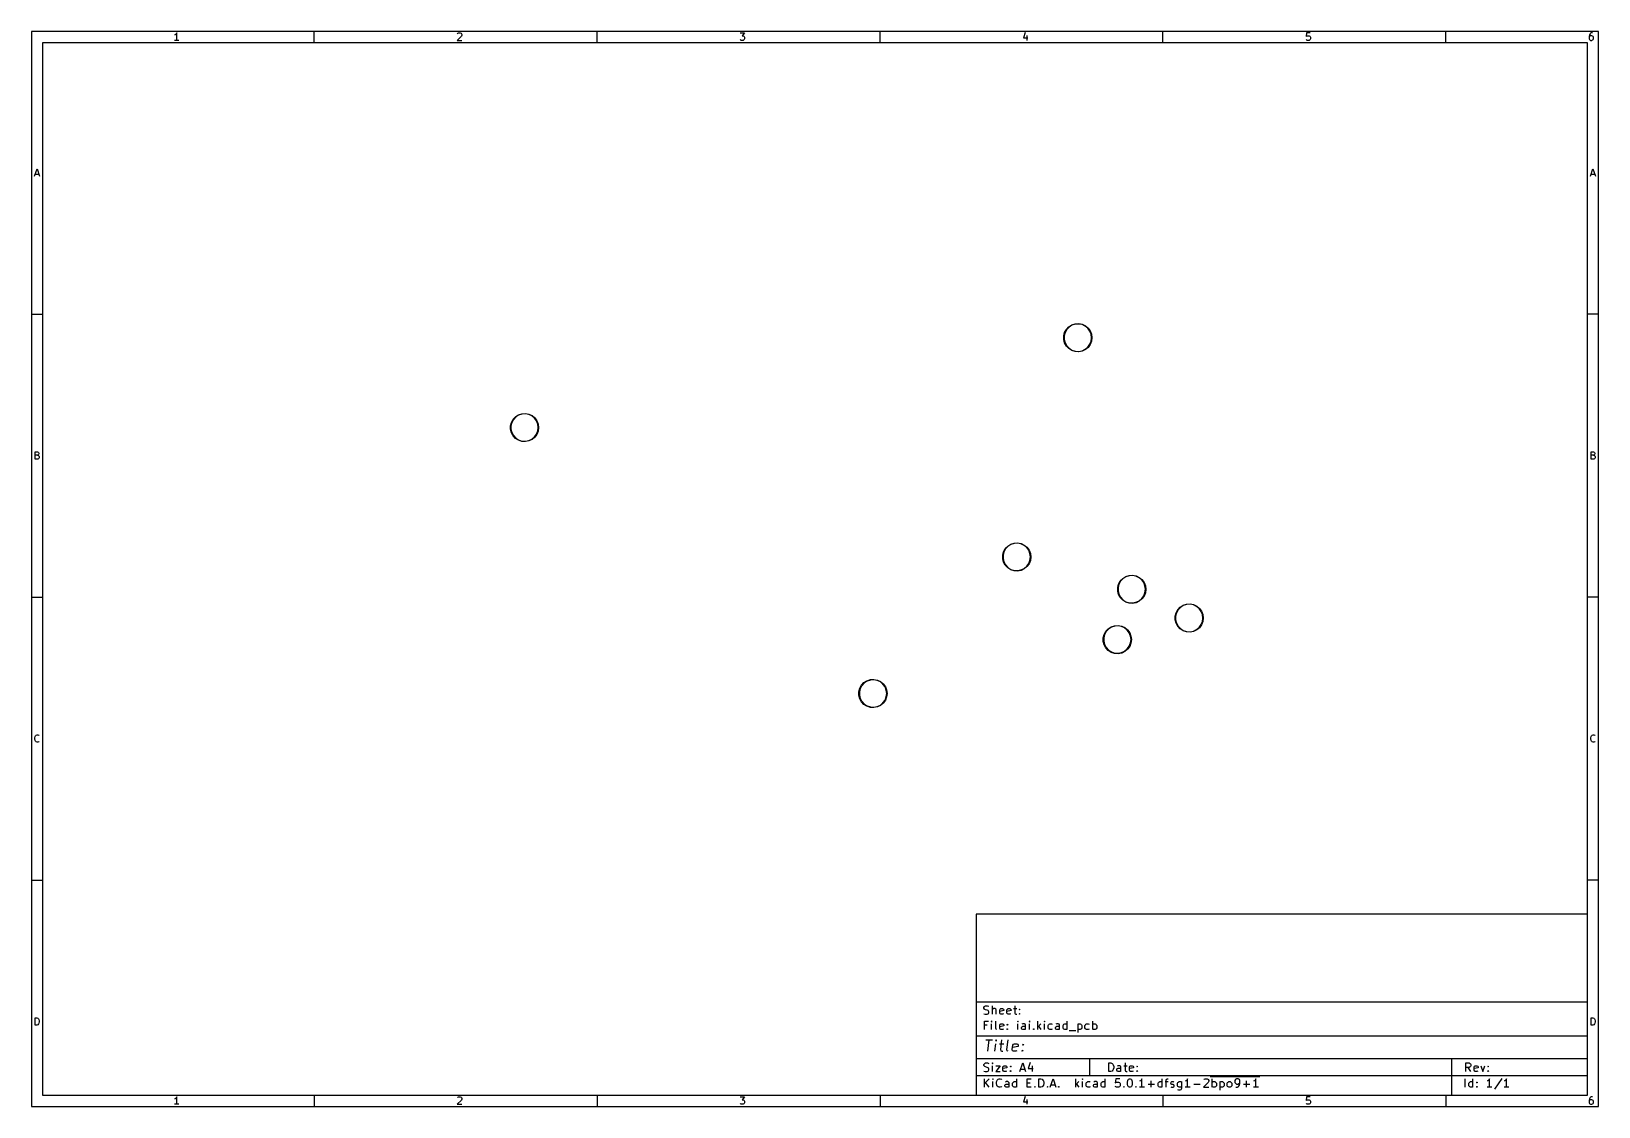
# Model space of a CAD drawing. Extents: x 10 to 287, y -200 to -10.
import ezdxf

# ---------------------------------------------------------------- set-up
doc = ezdxf.new("R2010")
doc.units = 0
doc.header["$MEASUREMENT"] = 0
doc.layers.add('BLACK', color=7, linetype='CONTINUOUS')

msp = doc.modelspace()

# ---------------------------------------------------------------- linework, layer by layer
at = {"layer": 'BLACK', "linetype": 'CONTINUOUS'}
for p, q in [((10, -10), (10, -200.007)), ((287.002, -10), (10, -10)), ((35.4464, -10.5976), (35.3226, -10.6595)), ((35.5702, -10.4738), (35.4464, -10.5976)), ((35.694, -10.2881), (35.5702, -10.4738)), ((35.694, -11.5881), (35.694, -10.2881)), ((60, -12), (60, -10)), ((86.0036, -10.8452), (85.2607, -11.5881)), ((85.3226, -10.4119), (85.3845, -10.35)), ((85.3845, -10.35), (85.5083, -10.2881)), ((85.5083, -10.2881), (85.8179, -10.2881)), ((85.8179, -10.2881), (85.9417, -10.35)), ((85.9417, -10.35), (86.0036, -10.4119)), ((86.0036, -10.4119), (86.0655, -10.5357)), ((86.0655, -10.6595), (86.0036, -10.8452)), ((86.0655, -10.5357), (86.0655, -10.6595)), ((110, -12), (110, -10)), ((135.261, -10.2881), (136.065, -10.2881)), ((136.065, -10.2881), (135.632, -10.7833)), ((135.632, -10.7833), (135.818, -10.7833)), ((135.818, -10.7833), (135.942, -10.8452)), ((135.942, -10.8452), (136.004, -10.9071)), ((136.004, -10.9071), (136.065, -11.031)), ((136.065, -11.031), (136.065, -11.3405)), ((160, -12), (160, -10)), ((185.632, -10.2262), (185.323, -11.1548)), ((185.942, -10.7214), (185.942, -11.5881)), ((210, -12), (210, -10)), ((235.385, -10.2881), (235.323, -10.9071)), ((235.323, -10.9071), (235.385, -10.8452)), ((236.004, -10.2881), (235.385, -10.2881)), ((235.385, -10.8452), (235.508, -10.7833)), ((235.508, -10.7833), (235.818, -10.7833)), ((235.818, -10.7833), (235.942, -10.8452)), ((235.942, -10.8452), (236.004, -10.9071)), ((236.004, -10.9071), (236.065, -11.031)), ((236.065, -11.031), (236.065, -11.3405)), ((260, -12), (260, -10)), ((285.385, -10.5976), (285.323, -10.8452)), ((285.323, -10.8452), (285.323, -11.3405)), ((285.385, -10.9071), (285.323, -11.031)), ((285.508, -10.4119), (285.385, -10.5976)), ((285.446, -10.8452), (285.385, -10.9071)), ((285.57, -10.7833), (285.446, -10.8452)), ((285.57, -10.35), (285.508, -10.4119)), ((285.694, -10.2881), (285.57, -10.35)), ((285.818, -10.7833), (285.57, -10.7833)), ((285.942, -10.2881), (285.694, -10.2881)), ((285.942, -10.8452), (285.818, -10.7833)), ((286.004, -10.9071), (285.942, -10.8452)), ((286.065, -11.031), (286.004, -10.9071)), ((286.065, -11.3405), (286.065, -11.031)), ((287.002, -200.007), (287.002, -10)), ((12, -12), (12, -198.007)), ((285.002, -12), (12, -12)), ((36.0655, -11.5881), (35.3226, -11.5881)), ((85.2607, -11.5881), (86.0655, -11.5881)), ((135.323, -11.5262), (135.261, -11.4643)), ((135.446, -11.5881), (135.323, -11.5262)), ((135.818, -11.5881), (135.446, -11.5881)), ((135.942, -11.5262), (135.818, -11.5881)), ((136.004, -11.4643), (135.942, -11.5262)), ((136.065, -11.3405), (136.004, -11.4643)), ((185.323, -11.1548), (186.127, -11.1548)), ((235.385, -11.5262), (235.323, -11.4643)), ((235.508, -11.5881), (235.385, -11.5262)), ((235.818, -11.5881), (235.508, -11.5881)), ((235.942, -11.5262), (235.818, -11.5881)), ((236.004, -11.4643), (235.942, -11.5262)), ((236.065, -11.3405), (236.004, -11.4643)), ((285.002, -198.007), (285.002, -12)), ((285.323, -11.3405), (285.385, -11.4643)), ((285.385, -11.4643), (285.446, -11.5262)), ((285.446, -11.5262), (285.57, -11.5881)), ((285.57, -11.5881), (285.818, -11.5881)), ((285.818, -11.5881), (285.942, -11.5262)), ((285.942, -11.5262), (286.004, -11.4643)), ((286.004, -11.4643), (286.065, -11.3405)), ((10.5667, -35.5881), (11, -34.2881)), ((10.6905, -35.2167), (11.3095, -35.2167)), ((11, -34.2881), (11.4333, -35.5881)), ((285.569, -35.5881), (286.002, -34.2881)), ((285.693, -35.2167), (286.312, -35.2167)), ((286.002, -34.2881), (286.436, -35.5881)), ((10, -60), (12, -60)), ((287.002, -60), (285.002, -60)), ((192.47, -63.8223), (192.625, -63.2165)), ((192.69, -63.2423), (192.539, -63.8311)), ((192.625, -63.2165), (192.927, -62.6685)), ((192.983, -62.7096), (192.69, -63.2423)), ((192.927, -62.6685), (193.355, -62.2126)), ((193.399, -62.2665), (192.983, -62.7096)), ((193.355, -62.2126), (193.883, -61.8775)), ((193.912, -61.9408), (193.399, -62.2665)), ((193.883, -61.8775), (194.477, -61.6842)), ((194.491, -61.753), (193.912, -61.9408)), ((194.477, -61.6842), (195.102, -61.6449)), ((195.097, -61.7148), (194.491, -61.753)), ((195.694, -61.8287), (195.097, -61.7148)), ((195.102, -61.6449), (195.716, -61.7621)), ((196.244, -62.0875), (195.694, -61.8287)), ((195.716, -61.7621), (196.282, -62.0284)), ((196.713, -62.475), (196.244, -62.0875)), ((196.282, -62.0284), (196.764, -62.4271)), ((197.07, -62.9667), (196.713, -62.475)), ((196.764, -62.4271), (197.131, -62.933)), ((197.294, -63.5319), (197.07, -62.9667)), ((197.131, -62.933), (197.362, -63.5145)), ((197.37, -64.135), (197.294, -63.5319)), ((197.362, -63.5145), (197.44, -64.135)), ((192.47, -64.4477), (192.47, -63.8223)), ((192.625, -65.0535), (192.47, -64.4477)), ((192.539, -63.8311), (192.539, -64.4389)), ((192.539, -64.4389), (192.69, -65.0277)), ((192.927, -65.6015), (192.625, -65.0535)), ((192.69, -65.0277), (192.983, -65.5604)), ((193.355, -66.0574), (192.927, -65.6015)), ((192.983, -65.5604), (193.399, -66.0035)), ((193.883, -66.3925), (193.355, -66.0574)), ((193.399, -66.0035), (193.912, -66.3292)), ((194.477, -66.5858), (193.883, -66.3925)), ((193.912, -66.3292), (194.491, -66.517)), ((195.097, -66.5552), (195.694, -66.4413)), ((195.694, -66.4413), (196.244, -66.1825)), ((196.282, -66.2416), (195.716, -66.5079)), ((196.244, -66.1825), (196.713, -65.795)), ((196.764, -65.8429), (196.282, -66.2416)), ((196.713, -65.795), (197.07, -65.3033)), ((197.131, -65.337), (196.764, -65.8429)), ((197.07, -65.3033), (197.294, -64.7381)), ((197.362, -64.7555), (197.131, -65.337)), ((197.294, -64.7381), (197.37, -64.135)), ((197.44, -64.135), (197.362, -64.7555)), ((195.102, -66.6251), (194.477, -66.5858)), ((194.491, -66.517), (195.097, -66.5552)), ((195.716, -66.5079), (195.102, -66.6251)), ((96.0927, -77.7525), (96.6875, -77.5592)), ((96.6875, -77.5592), (97.3117, -77.5199)), ((97.3117, -77.5199), (97.926, -77.6371)), ((94.6797, -79.6973), (94.8352, -79.0915)), ((94.6797, -80.3227), (94.6797, -79.6973)), ((94.8352, -80.9285), (94.6797, -80.3227)), ((94.9003, -79.1173), (94.7491, -79.7061)), ((94.7491, -79.7061), (94.7491, -80.3139)), ((94.7491, -80.3139), (94.9003, -80.9027)), ((94.8352, -79.0915), (95.1365, -78.5435)), ((95.1931, -78.5846), (94.9003, -79.1173)), ((95.1365, -78.5435), (95.5646, -78.0876)), ((95.6092, -78.1415), (95.1931, -78.5846)), ((95.5646, -78.0876), (96.0927, -77.7525)), ((96.1225, -77.8158), (95.6092, -78.1415)), ((96.7006, -77.628), (96.1225, -77.8158)), ((97.3073, -77.5898), (96.7006, -77.628)), ((97.9044, -77.7037), (97.3073, -77.5898)), ((98.4544, -77.9625), (97.9044, -77.7037)), ((97.926, -77.6371), (98.4919, -77.9034)), ((98.9227, -78.35), (98.4544, -77.9625)), ((98.4919, -77.9034), (98.9738, -78.3021)), ((99.28, -78.8417), (98.9227, -78.35)), ((98.9738, -78.3021), (99.3414, -78.808)), ((99.5038, -79.4069), (99.28, -78.8417)), ((99.3414, -78.808), (99.5716, -79.3895)), ((99.58, -80.01), (99.5038, -79.4069)), ((99.5038, -80.6131), (99.58, -80.01)), ((99.5716, -79.3895), (99.65, -80.01)), ((99.65, -80.01), (99.5716, -80.6305)), ((95.1365, -81.4765), (94.8352, -80.9285)), ((94.9003, -80.9027), (95.1931, -81.4354)), ((95.5646, -81.9324), (95.1365, -81.4765)), ((95.1931, -81.4354), (95.6092, -81.8785)), ((96.0927, -82.2675), (95.5646, -81.9324)), ((95.6092, -81.8785), (96.1225, -82.2042)), ((96.6875, -82.4608), (96.0927, -82.2675)), ((96.1225, -82.2042), (96.7006, -82.392)), ((97.3117, -82.5001), (96.6875, -82.4608)), ((96.7006, -82.392), (97.3073, -82.4302)), ((97.3073, -82.4302), (97.9044, -82.3163)), ((97.926, -82.3829), (97.3117, -82.5001)), ((97.9044, -82.3163), (98.4544, -82.0575)), ((98.4919, -82.1166), (97.926, -82.3829)), ((98.4544, -82.0575), (98.9227, -81.67)), ((98.9738, -81.7179), (98.4919, -82.1166)), ((98.9227, -81.67), (99.28, -81.1783)), ((99.3414, -81.212), (98.9738, -81.7179)), ((99.28, -81.1783), (99.5038, -80.6131)), ((99.5716, -80.6305), (99.3414, -81.212)), ((10.6595, -85.5881), (10.6595, -84.2881)), ((10.6595, -84.2881), (11.0929, -84.2881)), ((11.0929, -84.9071), (10.6595, -84.9071)), ((11.1548, -85.5881), (10.6595, -85.5881)), ((11.0929, -84.2881), (11.2167, -84.35)), ((11.2167, -84.8452), (11.0929, -84.9071)), ((11.0929, -84.9071), (11.2786, -84.969)), ((11.2786, -85.5262), (11.1548, -85.5881)), ((11.2167, -84.35), (11.2786, -84.4119)), ((11.2786, -84.7833), (11.2167, -84.8452)), ((11.2786, -84.4119), (11.3405, -84.5357)), ((11.3405, -84.6595), (11.2786, -84.7833)), ((11.2786, -84.969), (11.3405, -85.031)), ((11.3405, -85.4643), (11.2786, -85.5262)), ((11.3405, -84.5357), (11.3405, -84.6595)), ((11.3405, -85.031), (11.4024, -85.1548)), ((11.4024, -85.3405), (11.3405, -85.4643)), ((11.4024, -85.1548), (11.4024, -85.3405)), ((285.662, -85.5881), (285.662, -84.2881)), ((285.662, -84.2881), (286.095, -84.2881)), ((286.095, -84.9071), (285.662, -84.9071)), ((286.157, -85.5881), (285.662, -85.5881)), ((286.095, -84.2881), (286.219, -84.35)), ((286.219, -84.8452), (286.095, -84.9071)), ((286.095, -84.9071), (286.281, -84.969)), ((286.281, -85.5262), (286.157, -85.5881)), ((286.219, -84.35), (286.281, -84.4119)), ((286.281, -84.7833), (286.219, -84.8452)), ((286.281, -84.4119), (286.343, -84.5357)), ((286.343, -84.6595), (286.281, -84.7833)), ((286.281, -84.969), (286.343, -85.031)), ((286.343, -85.4643), (286.281, -85.5262)), ((286.343, -84.5357), (286.343, -84.6595)), ((286.343, -85.031), (286.405, -85.1548)), ((286.405, -85.3405), (286.343, -85.4643)), ((286.405, -85.1548), (286.405, -85.3405)), ((181.675, -102.557), (181.83, -101.952)), ((181.895, -101.977), (181.744, -102.566)), ((181.83, -101.952), (182.132, -101.403)), ((182.188, -101.445), (181.895, -101.977)), ((182.132, -101.403), (182.56, -100.948)), ((182.604, -101.002), (182.188, -101.445)), ((182.56, -100.948), (183.088, -100.612)), ((183.117, -100.676), (182.604, -101.002)), ((183.088, -100.612), (183.682, -100.419)), ((183.696, -100.488), (183.117, -100.676)), ((183.682, -100.419), (184.307, -100.38)), ((184.302, -100.45), (183.696, -100.488)), ((184.899, -100.564), (184.302, -100.45)), ((184.307, -100.38), (184.921, -100.497)), ((185.449, -100.823), (184.899, -100.564)), ((184.921, -100.497), (185.487, -100.763)), ((185.918, -101.21), (185.449, -100.823)), ((185.487, -100.763), (185.969, -101.162)), ((186.275, -101.702), (185.918, -101.21)), ((185.969, -101.162), (186.336, -101.668)), ((186.499, -102.267), (186.275, -101.702)), ((186.336, -101.668), (186.567, -102.25)), ((186.575, -102.87), (186.499, -102.267)), ((186.567, -102.25), (186.645, -102.87)), ((181.675, -103.183), (181.675, -102.557)), ((181.83, -103.788), (181.675, -103.183)), ((181.744, -102.566), (181.744, -103.174)), ((181.744, -103.174), (181.895, -103.763)), ((182.132, -104.337), (181.83, -103.788)), ((181.895, -103.763), (182.188, -104.295)), ((182.56, -104.792), (182.132, -104.337)), ((182.188, -104.295), (182.604, -104.738)), ((183.088, -105.128), (182.56, -104.792)), ((182.604, -104.738), (183.117, -105.064)), ((183.682, -105.321), (183.088, -105.128)), ((183.117, -105.064), (183.696, -105.252)), ((183.696, -105.252), (184.302, -105.29)), ((184.302, -105.29), (184.899, -105.176)), ((184.921, -105.243), (184.307, -105.36)), ((184.899, -105.176), (185.449, -104.917)), ((185.487, -104.977), (184.921, -105.243)), ((185.449, -104.917), (185.918, -104.53)), ((185.969, -104.578), (185.487, -104.977)), ((185.918, -104.53), (186.275, -104.038)), ((186.336, -104.072), (185.969, -104.578)), ((186.275, -104.038), (186.499, -103.473)), ((186.567, -103.49), (186.336, -104.072)), ((186.499, -103.473), (186.575, -102.87)), ((186.645, -102.87), (186.567, -103.49)), ((184.307, -105.36), (183.682, -105.321)), ((201.995, -108.272), (202.15, -107.667)), ((202.215, -107.692), (202.064, -108.281)), ((202.15, -107.667), (202.452, -107.118)), ((202.508, -107.16), (202.215, -107.692)), ((202.452, -107.118), (202.88, -106.663)), ((202.924, -106.717), (202.508, -107.16)), ((202.88, -106.663), (203.408, -106.327)), ((203.437, -106.391), (202.924, -106.717)), ((203.408, -106.327), (204.002, -106.134)), ((204.016, -106.203), (203.437, -106.391)), ((204.002, -106.134), (204.627, -106.095)), ((204.622, -106.165), (204.016, -106.203)), ((205.219, -106.279), (204.622, -106.165)), ((204.627, -106.095), (205.241, -106.212)), ((205.769, -106.538), (205.219, -106.279)), ((205.241, -106.212), (205.807, -106.478)), ((206.238, -106.925), (205.769, -106.538)), ((205.807, -106.478), (206.289, -106.877)), ((206.595, -107.417), (206.238, -106.925)), ((206.289, -106.877), (206.656, -107.383)), ((206.819, -107.982), (206.595, -107.417)), ((206.656, -107.383), (206.887, -107.965)), ((206.895, -108.585), (206.819, -107.982)), ((206.887, -107.965), (206.965, -108.585)), ((10, -110), (12, -110)), ((201.995, -108.898), (201.995, -108.272)), ((202.15, -109.503), (201.995, -108.898)), ((202.064, -108.281), (202.064, -108.889)), ((202.064, -108.889), (202.215, -109.478)), ((202.452, -110.052), (202.15, -109.503)), ((202.215, -109.478), (202.508, -110.01)), ((202.88, -110.507), (202.452, -110.052)), ((202.508, -110.01), (202.924, -110.453)), ((203.408, -110.843), (202.88, -110.507)), ((202.924, -110.453), (203.437, -110.779)), ((203.437, -110.779), (204.016, -110.967)), ((205.219, -110.891), (205.769, -110.632)), ((205.807, -110.692), (205.241, -110.958)), ((205.769, -110.632), (206.238, -110.245)), ((206.289, -110.293), (205.807, -110.692)), ((206.238, -110.245), (206.595, -109.753)), ((206.656, -109.787), (206.289, -110.293)), ((206.595, -109.753), (206.819, -109.188)), ((206.887, -109.205), (206.656, -109.787)), ((206.819, -109.188), (206.895, -108.585)), ((206.965, -108.585), (206.887, -109.205)), ((287.002, -110), (285.002, -110)), ((204.002, -111.036), (203.408, -110.843)), ((204.627, -111.075), (204.002, -111.036)), ((204.016, -110.967), (204.622, -111.005)), ((204.622, -111.005), (205.219, -110.891)), ((205.241, -110.958), (204.627, -111.075)), ((212.155, -113.352), (212.31, -112.747)), ((212.155, -113.978), (212.155, -113.352)), ((212.375, -112.772), (212.224, -113.361)), ((212.224, -113.361), (212.224, -113.969)), ((212.31, -112.747), (212.612, -112.198)), ((212.668, -112.24), (212.375, -112.772)), ((212.612, -112.198), (213.04, -111.743)), ((213.084, -111.797), (212.668, -112.24)), ((213.04, -111.743), (213.568, -111.407)), ((213.597, -111.471), (213.084, -111.797)), ((213.568, -111.407), (214.162, -111.214)), ((214.176, -111.283), (213.597, -111.471)), ((214.162, -111.214), (214.787, -111.175)), ((214.782, -111.245), (214.176, -111.283)), ((215.379, -111.359), (214.782, -111.245)), ((214.787, -111.175), (215.401, -111.292)), ((215.929, -111.618), (215.379, -111.359)), ((215.401, -111.292), (215.967, -111.558)), ((216.398, -112.005), (215.929, -111.618)), ((215.967, -111.558), (216.449, -111.957)), ((216.755, -112.497), (216.398, -112.005)), ((216.449, -111.957), (216.816, -112.463)), ((216.979, -113.062), (216.755, -112.497)), ((216.816, -112.463), (217.047, -113.045)), ((217.055, -113.665), (216.979, -113.062)), ((217.047, -113.045), (217.125, -113.665)), ((199.61, -116.557), (199.912, -116.008)), ((199.968, -116.05), (199.675, -116.582)), ((199.912, -116.008), (200.34, -115.553)), ((200.384, -115.607), (199.968, -116.05)), ((200.34, -115.553), (200.868, -115.217)), ((200.897, -115.281), (200.384, -115.607)), ((200.868, -115.217), (201.462, -115.024)), ((201.476, -115.093), (200.897, -115.281)), ((201.462, -115.024), (202.087, -114.985)), ((202.082, -115.055), (201.476, -115.093)), ((202.679, -115.169), (202.082, -115.055)), ((202.087, -114.985), (202.701, -115.102)), ((203.229, -115.428), (202.679, -115.169)), ((202.701, -115.102), (203.267, -115.368)), ((203.698, -115.815), (203.229, -115.428)), ((203.267, -115.368), (203.749, -115.767)), ((204.055, -116.307), (203.698, -115.815)), ((203.749, -115.767), (204.116, -116.273)), ((204.279, -116.872), (204.055, -116.307)), ((204.116, -116.273), (204.347, -116.855)), ((212.31, -114.583), (212.155, -113.978)), ((212.224, -113.969), (212.375, -114.558)), ((212.612, -115.132), (212.31, -114.583)), ((212.375, -114.558), (212.668, -115.09)), ((213.04, -115.587), (212.612, -115.132)), ((212.668, -115.09), (213.084, -115.533)), ((213.568, -115.923), (213.04, -115.587)), ((213.084, -115.533), (213.597, -115.859)), ((214.162, -116.116), (213.568, -115.923)), ((213.597, -115.859), (214.176, -116.047)), ((214.787, -116.155), (214.162, -116.116)), ((214.176, -116.047), (214.782, -116.085)), ((214.782, -116.085), (215.379, -115.971)), ((215.401, -116.038), (214.787, -116.155)), ((215.379, -115.971), (215.929, -115.712)), ((215.967, -115.772), (215.401, -116.038)), ((215.929, -115.712), (216.398, -115.325)), ((216.449, -115.373), (215.967, -115.772)), ((216.398, -115.325), (216.755, -114.833)), ((216.816, -114.867), (216.449, -115.373)), ((216.755, -114.833), (216.979, -114.268)), ((217.047, -114.285), (216.816, -114.867)), ((216.979, -114.268), (217.055, -113.665)), ((217.125, -113.665), (217.047, -114.285)), ((199.455, -117.162), (199.61, -116.557)), ((199.455, -117.788), (199.455, -117.162)), ((199.61, -118.393), (199.455, -117.788)), ((199.675, -116.582), (199.524, -117.171)), ((199.524, -117.171), (199.524, -117.779)), ((199.524, -117.779), (199.675, -118.368)), ((199.912, -118.942), (199.61, -118.393)), ((199.675, -118.368), (199.968, -118.9)), ((200.34, -119.397), (199.912, -118.942)), ((199.968, -118.9), (200.384, -119.343)), ((203.698, -119.135), (204.055, -118.643)), ((204.116, -118.677), (203.749, -119.183)), ((204.055, -118.643), (204.279, -118.078)), ((204.347, -118.095), (204.116, -118.677)), ((204.355, -117.475), (204.279, -116.872)), ((204.279, -118.078), (204.355, -117.475)), ((204.347, -116.855), (204.425, -117.475)), ((204.425, -117.475), (204.347, -118.095)), ((200.868, -119.733), (200.34, -119.397)), ((200.384, -119.343), (200.897, -119.669)), ((201.462, -119.926), (200.868, -119.733)), ((200.897, -119.669), (201.476, -119.857)), ((202.087, -119.965), (201.462, -119.926)), ((201.476, -119.857), (202.082, -119.895)), ((202.082, -119.895), (202.679, -119.781)), ((202.701, -119.848), (202.087, -119.965)), ((202.679, -119.781), (203.229, -119.522)), ((203.267, -119.582), (202.701, -119.848)), ((203.229, -119.522), (203.698, -119.135)), ((203.749, -119.183), (203.267, -119.582)), ((157.688, -124.742), (158.282, -124.549)), ((158.296, -124.618), (157.717, -124.806)), ((158.282, -124.549), (158.907, -124.51)), ((158.902, -124.58), (158.296, -124.618)), ((159.499, -124.694), (158.902, -124.58)), ((158.907, -124.51), (159.521, -124.627)), ((159.521, -124.627), (160.087, -124.893)), ((156.275, -126.687), (156.43, -126.082)), ((156.275, -127.313), (156.275, -126.687)), ((156.43, -127.918), (156.275, -127.313)), ((156.495, -126.107), (156.344, -126.696)), ((156.344, -126.696), (156.344, -127.304)), ((156.344, -127.304), (156.495, -127.893)), ((156.43, -126.082), (156.732, -125.533)), ((156.788, -125.575), (156.495, -126.107)), ((156.732, -125.533), (157.16, -125.078)), ((157.204, -125.132), (156.788, -125.575)), ((157.16, -125.078), (157.688, -124.742)), ((157.717, -124.806), (157.204, -125.132)), ((160.049, -124.953), (159.499, -124.694)), ((160.518, -125.34), (160.049, -124.953)), ((160.087, -124.893), (160.569, -125.292)), ((160.875, -125.832), (160.518, -125.34)), ((160.569, -125.292), (160.936, -125.798)), ((161.099, -126.397), (160.875, -125.832)), ((160.936, -125.798), (161.167, -126.38)), ((161.175, -127), (161.099, -126.397)), ((161.099, -127.603), (161.175, -127)), ((161.167, -126.38), (161.245, -127)), ((161.245, -127), (161.167, -127.62)), ((156.732, -128.467), (156.43, -127.918)), ((156.495, -127.893), (156.788, -128.425)), ((157.16, -128.922), (156.732, -128.467)), ((156.788, -128.425), (157.204, -128.868)), ((157.688, -129.258), (157.16, -128.922)), ((157.204, -128.868), (157.717, -129.194)), ((158.282, -129.451), (157.688, -129.258)), ((157.717, -129.194), (158.296, -129.382)), ((158.907, -129.49), (158.282, -129.451)), ((158.296, -129.382), (158.902, -129.42)), ((158.902, -129.42), (159.499, -129.306)), ((159.521, -129.373), (158.907, -129.49)), ((159.499, -129.306), (160.049, -129.047)), ((160.087, -129.107), (159.521, -129.373)), ((160.049, -129.047), (160.518, -128.66)), ((160.569, -128.708), (160.087, -129.107)), ((160.518, -128.66), (160.875, -128.168)), ((160.936, -128.202), (160.569, -128.708)), ((160.875, -128.168), (161.099, -127.603)), ((161.167, -127.62), (160.936, -128.202)), ((10.5976, -134.845), (10.6595, -134.598)), ((10.5976, -135.031), (10.5976, -134.845)), ((10.6595, -135.279), (10.5976, -135.031)), ((10.6595, -134.598), (10.7214, -134.474)), ((10.7214, -135.402), (10.6595, -135.279)), ((10.7214, -134.474), (10.8452, -134.35)), ((10.8452, -135.526), (10.7214, -135.402)), ((10.8452, -134.35), (11.031, -134.288)), ((11.031, -135.588), (10.8452, -135.526)), ((11.031, -134.288), (11.1548, -134.288)), ((11.1548, -135.588), (11.031, -135.588)), ((11.1548, -134.288), (11.3405, -134.35)), ((11.3405, -135.526), (11.1548, -135.588)), ((11.3405, -134.35), (11.4024, -134.412)), ((11.4024, -135.464), (11.3405, -135.526)), ((285.6, -134.845), (285.662, -134.598)), ((285.6, -135.031), (285.6, -134.845)), ((285.662, -135.279), (285.6, -135.031)), ((285.662, -134.598), (285.724, -134.474)), ((285.724, -135.402), (285.662, -135.279)), ((285.724, -134.474), (285.847, -134.35)), ((285.847, -135.526), (285.724, -135.402)), ((285.847, -134.35), (286.033, -134.288)), ((286.033, -135.588), (285.847, -135.526)), ((286.033, -134.288), (286.157, -134.288)), ((286.157, -135.588), (286.033, -135.588)), ((286.157, -134.288), (286.343, -134.35)), ((286.343, -135.526), (286.157, -135.588)), ((286.343, -134.35), (286.405, -134.412)), ((286.405, -135.464), (286.343, -135.526)), ((10, -160), (12, -160)), ((287.002, -160), (285.002, -160)), ((177.002, -166.007), (177.002, -198.007)), ((285.002, -166.007), (177.002, -166.007)), ((285.002, -198.007), (285.002, -166.007)), ((177.002, -181.507), (285.002, -181.507)), ((178.363, -182.471), (178.434, -182.329)), ((178.363, -182.614), (178.363, -182.471)), ((178.434, -182.757), (178.363, -182.614)), ((178.434, -182.329), (178.506, -182.257)), ((178.506, -182.829), (178.434, -182.757)), ((178.506, -182.257), (178.649, -182.186)), ((178.649, -182.186), (179.006, -182.186)), ((179.006, -182.186), (179.22, -182.257)), ((179.863, -183.686), (179.863, -182.186)), ((179.934, -182.757), (179.863, -182.829)), ((180.077, -182.686), (179.934, -182.757)), ((180.291, -182.686), (180.077, -182.686)), ((180.434, -182.757), (180.291, -182.686)), ((180.506, -182.9), (180.434, -182.757)), ((181.149, -182.9), (181.22, -182.757)), ((181.22, -182.757), (181.363, -182.686)), ((181.363, -182.686), (181.649, -182.686)), ((181.649, -182.686), (181.791, -182.757)), ((181.791, -182.757), (181.863, -182.9)), ((182.434, -182.9), (182.506, -182.757)), ((182.506, -182.757), (182.649, -182.686)), ((182.649, -182.686), (182.934, -182.686)), ((182.934, -182.686), (183.077, -182.757)), ((183.077, -182.757), (183.149, -182.9)), ((183.577, -182.686), (184.149, -182.686)), ((183.791, -182.186), (183.791, -183.471)), ((184.577, -182.829), (184.649, -182.757)), ((184.649, -182.757), (184.72, -182.829)), ((184.649, -182.757), (184.649, -182.9)), ((10.6595, -185.588), (10.6595, -184.288)), ((10.6595, -184.288), (10.969, -184.288)), ((10.969, -185.588), (10.6595, -185.588)), ((10.969, -184.288), (11.1548, -184.35)), ((11.1548, -185.526), (10.969, -185.588)), ((11.1548, -184.35), (11.2786, -184.474)), ((11.2786, -185.402), (11.1548, -185.526)), ((11.2786, -184.474), (11.3405, -184.598)), ((11.3405, -185.279), (11.2786, -185.402)), ((11.3405, -184.598), (11.4024, -184.845)), ((11.4024, -185.031), (11.3405, -185.279)), ((11.4024, -184.845), (11.4024, -185.031)), ((178.363, -183.614), (178.577, -183.686)), ((178.434, -186.386), (178.434, -184.886)), ((178.434, -184.886), (179.149, -184.886)), ((178.649, -182.9), (178.506, -182.829)), ((178.577, -183.686), (178.934, -183.686)), ((178.934, -182.971), (178.649, -182.9)), ((179.077, -183.043), (178.934, -182.971)), ((178.934, -183.686), (179.077, -183.614)), ((179.149, -183.114), (179.077, -183.043)), ((179.077, -183.614), (179.149, -183.543)), ((179.22, -183.257), (179.149, -183.114)), ((179.149, -183.543), (179.22, -183.4)), ((179.22, -183.4), (179.22, -183.257)), ((179.72, -184.886), (179.649, -184.957)), ((179.649, -184.957), (179.72, -185.029)), ((179.791, -184.957), (179.72, -184.886)), ((179.72, -184.886), (179.72, -185.029)), ((179.72, -185.029), (179.791, -184.957)), ((179.72, -186.386), (179.72, -185.386)), ((180.434, -186.171), (180.434, -184.886)), ((180.506, -183.686), (180.506, -182.9)), ((181.149, -183.471), (181.149, -182.9)), ((181.863, -183.043), (181.149, -183.186)), ((181.22, -183.614), (181.149, -183.471)), ((181.149, -185.6), (181.22, -185.457)), ((181.363, -183.686), (181.22, -183.614)), ((181.22, -185.457), (181.363, -185.386)), ((181.649, -183.686), (181.363, -183.686)), ((181.363, -185.386), (181.649, -185.386)), ((181.791, -183.614), (181.649, -183.686)), ((181.649, -185.386), (181.791, -185.457)), ((181.791, -185.457), (181.863, -185.6)), ((181.863, -182.9), (181.863, -183.043)), ((182.434, -183.471), (182.434, -182.9)), ((183.149, -183.043), (182.434, -183.186)), ((182.506, -183.614), (182.434, -183.471)), ((182.434, -185.529), (182.506, -185.457)), ((182.506, -185.6), (182.434, -185.529)), ((182.649, -183.686), (182.506, -183.614)), ((182.506, -185.457), (182.577, -185.529)), ((182.506, -185.457), (182.506, -185.6)), ((182.577, -185.529), (182.506, -185.6)), ((182.934, -183.686), (182.649, -183.686)), ((183.077, -183.614), (182.934, -183.686)), ((183.149, -182.9), (183.149, -183.043)), ((183.791, -183.471), (183.863, -183.614)), ((183.863, -183.614), (184.006, -183.686)), ((184.006, -183.686), (184.149, -183.686)), ((184.363, -184.886), (184.291, -184.957)), ((184.291, -184.957), (184.363, -185.029)), ((184.434, -184.957), (184.363, -184.886)), ((184.363, -184.886), (184.363, -185.029)), ((184.363, -185.029), (184.434, -184.957)), ((184.363, -186.386), (184.363, -185.386)), ((184.649, -182.9), (184.577, -182.829)), ((184.577, -183.614), (184.649, -183.543)), ((184.649, -183.686), (184.577, -183.614)), ((184.72, -182.829), (184.649, -182.9)), ((184.649, -183.543), (184.72, -183.614)), ((184.649, -183.543), (184.649, -183.686)), ((184.72, -183.614), (184.649, -183.686)), ((185.22, -185.386), (185.077, -185.457)), ((185.506, -185.386), (185.22, -185.386)), ((185.649, -185.457), (185.506, -185.386)), ((185.72, -185.6), (185.649, -185.457)), ((186.434, -184.886), (186.363, -184.957)), ((186.363, -184.957), (186.434, -185.029)), ((186.506, -184.957), (186.434, -184.886)), ((186.434, -184.886), (186.434, -185.029)), ((186.434, -185.029), (186.506, -184.957)), ((186.434, -186.386), (186.434, -185.386)), ((187.863, -186.386), (187.863, -184.886)), ((188.434, -185.386), (187.863, -185.957)), ((189.077, -184.886), (189.006, -184.957)), ((189.006, -184.957), (189.077, -185.029)), ((189.149, -184.957), (189.077, -184.886)), ((189.077, -184.886), (189.077, -185.029)), ((189.077, -185.029), (189.149, -184.957)), ((189.077, -186.386), (189.077, -185.386)), ((189.72, -185.671), (189.791, -185.529)), ((189.791, -185.529), (189.863, -185.457)), ((189.863, -185.457), (190.006, -185.386)), ((190.006, -185.386), (190.291, -185.386)), ((190.291, -185.386), (190.434, -185.457)), ((191.22, -185.386), (191.077, -185.457)), ((191.506, -185.386), (191.22, -185.386)), ((191.649, -185.457), (191.506, -185.386)), ((191.72, -185.6), (191.649, -185.457)), ((192.363, -185.671), (192.434, -185.529)), ((192.434, -185.529), (192.506, -185.457)), ((192.506, -185.457), (192.649, -185.386)), ((192.649, -185.386), (192.934, -185.386)), ((192.934, -185.386), (193.077, -185.457)), ((193.077, -186.386), (193.077, -184.886)), ((194.934, -185.386), (194.934, -186.886)), ((194.934, -185.457), (195.077, -185.386)), ((195.077, -185.386), (195.363, -185.386)), ((195.363, -185.386), (195.506, -185.457)), ((195.506, -185.457), (195.577, -185.529)), ((195.577, -185.529), (195.649, -185.671)), ((196.22, -185.671), (196.291, -185.529)), ((196.291, -185.529), (196.363, -185.457)), ((196.363, -185.457), (196.506, -185.386)), ((196.506, -185.386), (196.791, -185.386)), ((196.791, -185.386), (196.934, -185.457)), ((197.577, -186.386), (197.577, -184.886)), ((197.577, -185.457), (197.72, -185.386)), ((197.72, -185.386), (198.006, -185.386)), ((198.006, -185.386), (198.149, -185.457)), ((198.149, -185.457), (198.22, -185.529)), ((198.22, -185.529), (198.291, -185.671)), ((285.662, -185.588), (285.662, -184.288)), ((285.662, -184.288), (285.971, -184.288)), ((285.971, -185.588), (285.662, -185.588)), ((285.971, -184.288), (286.157, -184.35)), ((286.157, -185.526), (285.971, -185.588)), ((286.157, -184.35), (286.281, -184.474)), ((286.281, -185.402), (286.157, -185.526)), ((286.281, -184.474), (286.343, -184.598)), ((286.343, -185.279), (286.281, -185.402)), ((286.343, -184.598), (286.405, -184.845)), ((286.405, -185.031), (286.343, -185.279)), ((286.405, -184.845), (286.405, -185.031)), ((177.002, -187.507), (285.002, -187.507)), ((178.934, -185.6), (178.434, -185.6)), ((178.715, -188.212), (179.857, -188.212)), ((179.036, -190.212), (179.286, -188.212)), ((180.524, -188.212), (180.417, -188.307)), ((180.417, -188.307), (180.5, -188.402)), ((180.506, -186.314), (180.434, -186.171)), ((180.524, -188.212), (180.5, -188.402)), ((180.5, -188.402), (180.607, -188.307)), ((180.649, -186.386), (180.506, -186.314)), ((180.607, -188.307), (180.524, -188.212)), ((181.149, -186.171), (181.149, -185.6)), ((181.863, -185.743), (181.149, -185.886)), ((181.22, -186.314), (181.149, -186.171)), ((181.363, -186.386), (181.22, -186.314)), ((181.476, -188.212), (181.262, -189.926)), ((181.649, -186.386), (181.363, -186.386)), ((181.791, -186.314), (181.649, -186.386)), ((181.863, -185.6), (181.863, -185.743)), ((182.405, -189.926), (182.619, -188.212)), ((182.434, -186.314), (182.506, -186.243)), ((182.506, -186.386), (182.434, -186.314)), ((182.506, -186.243), (182.577, -186.314)), ((182.506, -186.243), (182.506, -186.386)), ((182.577, -186.314), (182.506, -186.386)), ((185.006, -186.029), (185.077, -185.886)), ((185.006, -186.171), (185.006, -186.029)), ((185.077, -186.314), (185.006, -186.171)), ((185.077, -185.886), (185.22, -185.814)), ((185.22, -186.386), (185.077, -186.314)), ((185.22, -185.814), (185.577, -185.814)), ((185.577, -186.386), (185.22, -186.386)), ((185.577, -185.814), (185.72, -185.743)), ((185.72, -186.314), (185.577, -186.386)), ((185.72, -186.386), (185.72, -185.6)), ((187.077, -186.314), (187.149, -186.243)), ((187.149, -186.386), (187.077, -186.314)), ((187.149, -186.243), (187.22, -186.314)), ((187.149, -186.243), (187.149, -186.386)), ((187.22, -186.314), (187.149, -186.386)), ((188.006, -185.814), (188.434, -186.386)), ((189.72, -186.1), (189.72, -185.671)), ((189.791, -186.243), (189.72, -186.1)), ((189.863, -186.314), (189.791, -186.243)), ((190.006, -186.386), (189.863, -186.314)), ((190.291, -186.386), (190.006, -186.386)), ((190.434, -186.314), (190.291, -186.386)), ((191.006, -186.029), (191.077, -185.886)), ((191.006, -186.171), (191.006, -186.029)), ((191.077, -186.314), (191.006, -186.171)), ((191.077, -185.886), (191.22, -185.814)), ((191.22, -186.386), (191.077, -186.314)), ((191.22, -185.814), (191.577, -185.814)), ((191.577, -186.386), (191.22, -186.386)), ((191.577, -185.814), (191.72, -185.743)), ((191.72, -186.314), (191.577, -186.386)), ((191.72, -186.386), (191.72, -185.6)), ((192.363, -186.1), (192.363, -185.671)), ((192.434, -186.243), (192.363, -186.1)), ((192.506, -186.314), (192.434, -186.243)), ((192.649, -186.386), (192.506, -186.314)), ((192.934, -186.386), (192.649, -186.386)), ((193.077, -186.314), (192.934, -186.386)), ((193.434, -186.529), (194.577, -186.529)), ((195.077, -186.386), (194.934, -186.314)), ((195.363, -186.386), (195.077, -186.386)), ((195.506, -186.314), (195.363, -186.386)), ((195.577, -186.243), (195.506, -186.314)), ((195.649, -186.1), (195.577, -186.243)), ((195.649, -185.671), (195.649, -186.1)), ((196.22, -186.1), (196.22, -185.671)), ((196.291, -186.243), (196.22, -186.1)), ((196.363, -186.314), (196.291, -186.243)), ((196.506, -186.386), (196.363, -186.314)), ((196.791, -186.386), (196.506, -186.386)), ((196.934, -186.314), (196.791, -186.386)), ((197.72, -186.386), (197.577, -186.314)), ((198.006, -186.386), (197.72, -186.386)), ((198.149, -186.314), (198.006, -186.386)), ((198.22, -186.243), (198.149, -186.314)), ((198.291, -186.1), (198.22, -186.243)), ((198.291, -185.671), (198.291, -186.1)), ((180.274, -190.212), (180.441, -188.879)), ((181.107, -188.879), (181.869, -188.879)), ((181.262, -189.926), (181.334, -190.117)), ((181.334, -190.117), (181.512, -190.212)), ((181.512, -190.212), (181.703, -190.212)), ((182.476, -190.117), (182.405, -189.926)), ((182.655, -190.212), (182.476, -190.117)), ((183.357, -189.926), (183.453, -189.164)), ((183.429, -190.117), (183.357, -189.926)), ((184.381, -189.355), (183.405, -189.545)), ((183.607, -190.212), (183.429, -190.117)), ((183.453, -189.164), (183.572, -188.974)), ((183.572, -188.974), (183.774, -188.879)), ((183.988, -190.212), (183.607, -190.212)), ((183.774, -188.879), (184.155, -188.879)), ((184.191, -190.117), (183.988, -190.212)), ((184.155, -188.879), (184.334, -188.974)), ((184.334, -188.974), (184.405, -189.164)), ((184.405, -189.164), (184.381, -189.355)), ((185.048, -190.117), (185.155, -190.021)), ((185.131, -190.212), (185.048, -190.117)), ((185.155, -190.021), (185.131, -190.212)), ((185.238, -190.117), (185.131, -190.212)), ((185.155, -190.021), (185.238, -190.117)), ((185.179, -189.069), (185.286, -188.974)), ((185.262, -189.164), (185.179, -189.069)), ((185.286, -188.974), (185.262, -189.164)), ((185.369, -189.069), (185.262, -189.164)), ((185.286, -188.974), (185.369, -189.069)), ((177.002, -191.507), (285.002, -191.507)), ((178.363, -192.571), (178.434, -192.429)), ((178.363, -192.714), (178.363, -192.571)), ((178.434, -192.857), (178.363, -192.714)), ((178.363, -193.714), (178.577, -193.786)), ((178.434, -192.429), (178.506, -192.357)), ((178.506, -192.929), (178.434, -192.857)), ((178.506, -192.357), (178.649, -192.286)), ((178.649, -193), (178.506, -192.929)), ((178.577, -193.786), (178.934, -193.786)), ((178.649, -192.286), (179.006, -192.286)), ((178.934, -193.071), (178.649, -193)), ((179.077, -193.143), (178.934, -193.071)), ((178.934, -193.786), (179.077, -193.714)), ((179.006, -192.286), (179.22, -192.357)), ((179.149, -193.214), (179.077, -193.143)), ((179.077, -193.714), (179.149, -193.643)), ((179.22, -193.357), (179.149, -193.214)), ((179.149, -193.643), (179.22, -193.5)), ((179.22, -193.5), (179.22, -193.357)), ((179.863, -192.286), (179.791, -192.357)), ((179.791, -192.357), (179.863, -192.429)), ((179.934, -192.357), (179.863, -192.286)), ((179.863, -192.286), (179.863, -192.429)), ((179.863, -192.429), (179.934, -192.357)), ((179.863, -193.786), (179.863, -192.786)), ((180.434, -192.786), (181.22, -192.786)), ((181.22, -192.786), (180.434, -193.786)), ((180.434, -193.786), (181.22, -193.786)), ((181.72, -193), (181.791, -192.857)), ((181.72, -193.571), (181.72, -193)), ((182.434, -193.143), (181.72, -193.286)), ((181.791, -193.714), (181.72, -193.571)), ((181.791, -192.857), (181.934, -192.786)), ((181.934, -193.786), (181.791, -193.714)), ((181.934, -192.786), (182.22, -192.786)), ((182.22, -193.786), (181.934, -193.786)), ((182.22, -192.786), (182.363, -192.857)), ((182.363, -193.714), (182.22, -193.786)), ((182.363, -192.857), (182.434, -193)), ((182.434, -193), (182.434, -193.143)), ((183.006, -192.929), (183.077, -192.857)), ((183.077, -193), (183.006, -192.929)), ((183.006, -193.714), (183.077, -193.643)), ((183.077, -193.786), (183.006, -193.714)), ((183.077, -192.857), (183.149, -192.929)), ((183.077, -192.857), (183.077, -193)), ((183.149, -192.929), (183.077, -193)), ((183.077, -193.643), (183.149, -193.714)), ((183.077, -193.643), (183.077, -193.786)), ((183.149, -193.714), (183.077, -193.786)), ((184.72, -193.786), (185.22, -192.286)), ((184.863, -193.357), (185.577, -193.357)), ((185.22, -192.286), (185.72, -193.786)), ((186.506, -192.214), (186.149, -193.286)), ((186.149, -193.286), (187.077, -193.286)), ((186.863, -192.786), (186.863, -193.786)), ((197.002, -191.507), (197.002, -194.507)), ((200.434, -193.786), (200.434, -192.286)), ((200.434, -192.286), (200.791, -192.286)), ((200.791, -193.786), (200.434, -193.786)), ((200.791, -192.286), (201.006, -192.357)), ((201.006, -193.714), (200.791, -193.786)), ((201.006, -192.357), (201.149, -192.5)), ((201.149, -193.571), (201.006, -193.714)), ((201.149, -192.5), (201.22, -192.643)), ((201.22, -193.429), (201.149, -193.571)), ((201.22, -192.643), (201.291, -192.929)), ((201.291, -193.143), (201.22, -193.429)), ((201.291, -192.929), (201.291, -193.143)), ((201.863, -193.429), (201.934, -193.286)), ((201.863, -193.571), (201.863, -193.429)), ((201.934, -193.714), (201.863, -193.571)), ((202.077, -192.786), (201.934, -192.857)), ((201.934, -193.286), (202.077, -193.214)), ((202.077, -193.786), (201.934, -193.714)), ((202.363, -192.786), (202.077, -192.786)), ((202.077, -193.214), (202.434, -193.214)), ((202.434, -193.786), (202.077, -193.786)), ((202.506, -192.857), (202.363, -192.786)), ((202.434, -193.214), (202.577, -193.143)), ((202.577, -193.714), (202.434, -193.786)), ((202.577, -193), (202.506, -192.857)), ((202.577, -193.786), (202.577, -193)), ((203.077, -192.786), (203.649, -192.786)), ((203.291, -192.286), (203.291, -193.571)), ((203.291, -193.571), (203.363, -193.714)), ((203.363, -193.714), (203.506, -193.786)), ((203.506, -193.786), (203.649, -193.786)), ((204.077, -193), (204.149, -192.857)), ((204.077, -193.571), (204.077, -193)), ((204.791, -193.143), (204.077, -193.286)), ((204.149, -193.714), (204.077, -193.571)), ((204.149, -192.857), (204.291, -192.786)), ((204.291, -193.786), (204.149, -193.714)), ((204.291, -192.786), (204.577, -192.786)), ((204.577, -193.786), (204.291, -193.786)), ((204.577, -192.786), (204.72, -192.857)), ((204.72, -193.714), (204.577, -193.786)), ((204.72, -192.857), (204.791, -193)), ((204.791, -193), (204.791, -193.143)), ((205.363, -192.929), (205.434, -192.857)), ((205.434, -193), (205.363, -192.929)), ((205.363, -193.714), (205.434, -193.643)), ((205.434, -193.786), (205.363, -193.714)), ((205.434, -192.857), (205.506, -192.929)), ((205.434, -192.857), (205.434, -193)), ((205.506, -192.929), (205.434, -193)), ((205.434, -193.643), (205.506, -193.714)), ((205.434, -193.643), (205.434, -193.786)), ((205.506, -193.714), (205.434, -193.786)), ((261.002, -191.507), (261.002, -198.007)), ((263.554, -193.786), (263.554, -192.286)), ((263.554, -192.286), (264.126, -192.286)), ((264.126, -193.071), (263.554, -193.071)), ((264.411, -193.786), (263.911, -193.071)), ((264.126, -192.286), (264.269, -192.357)), ((264.269, -193), (264.126, -193.071)), ((264.269, -192.357), (264.34, -192.429)), ((264.34, -192.929), (264.269, -193)), ((264.34, -192.429), (264.411, -192.571)), ((264.411, -192.786), (264.34, -192.929)), ((264.411, -192.571), (264.411, -192.786)), ((264.983, -193), (265.054, -192.857)), ((264.983, -193.571), (264.983, -193)), ((265.697, -193.143), (264.983, -193.286)), ((265.054, -193.714), (264.983, -193.571)), ((265.054, -192.857), (265.197, -192.786)), ((265.197, -193.786), (265.054, -193.714)), ((265.197, -192.786), (265.483, -192.786)), ((265.483, -193.786), (265.197, -193.786)), ((265.483, -192.786), (265.626, -192.857)), ((265.626, -193.714), (265.483, -193.786)), ((265.626, -192.857), (265.697, -193)), ((265.697, -193), (265.697, -193.143)), ((266.197, -192.786), (266.554, -193.786)), ((266.554, -193.786), (266.911, -192.786)), ((267.411, -192.929), (267.483, -192.857)), ((267.483, -193), (267.411, -192.929)), ((267.411, -193.714), (267.483, -193.643)), ((267.483, -193.786), (267.411, -193.714)), ((267.483, -192.857), (267.554, -192.929)), ((267.483, -192.857), (267.483, -193)), ((267.554, -192.929), (267.483, -193)), ((267.483, -193.643), (267.554, -193.714)), ((267.483, -193.643), (267.483, -193.786)), ((267.554, -193.714), (267.483, -193.786)), ((177.002, -194.507), (285.002, -194.507)), ((178.434, -196.586), (178.434, -195.086)), ((179.291, -195.086), (178.434, -195.943)), ((179.291, -196.586), (178.649, -195.729)), ((179.934, -195.086), (179.863, -195.157)), ((179.863, -195.157), (179.934, -195.229)), ((180.006, -195.157), (179.934, -195.086)), ((179.934, -195.086), (179.934, -195.229)), ((179.934, -195.229), (180.006, -195.157)), ((179.934, -196.586), (179.934, -195.586)), ((180.577, -195.729), (180.649, -195.443)), ((180.577, -195.943), (180.577, -195.729)), ((180.649, -196.229), (180.577, -195.943)), ((180.649, -195.443), (180.72, -195.3)), ((180.72, -196.371), (180.649, -196.229)), ((180.72, -195.3), (180.863, -195.157)), ((180.863, -196.514), (180.72, -196.371)), ((180.863, -195.157), (181.077, -195.086)), ((181.077, -196.586), (180.863, -196.514)), ((181.077, -195.086), (181.22, -195.086)), ((181.22, -196.586), (181.077, -196.586)), ((181.22, -195.086), (181.434, -195.157)), ((181.434, -196.514), (181.22, -196.586)), ((181.434, -195.157), (181.506, -195.229)), ((181.506, -196.443), (181.434, -196.514)), ((182.077, -196.229), (182.149, -196.086)), ((182.077, -196.371), (182.077, -196.229)), ((182.149, -196.514), (182.077, -196.371)), ((182.291, -195.586), (182.149, -195.657)), ((182.149, -196.086), (182.291, -196.014)), ((182.291, -196.586), (182.149, -196.514)), ((182.577, -195.586), (182.291, -195.586)), ((182.291, -196.014), (182.649, -196.014)), ((182.649, -196.586), (182.291, -196.586)), ((182.72, -195.657), (182.577, -195.586)), ((182.649, -196.014), (182.791, -195.943)), ((182.791, -196.514), (182.649, -196.586)), ((182.791, -195.8), (182.72, -195.657)), ((182.791, -196.586), (182.791, -195.8)), ((183.434, -195.871), (183.506, -195.729)), ((183.434, -196.3), (183.434, -195.871)), ((183.506, -196.443), (183.434, -196.3)), ((183.506, -195.729), (183.577, -195.657)), ((183.577, -196.514), (183.506, -196.443)), ((183.577, -195.657), (183.72, -195.586)), ((183.72, -196.586), (183.577, -196.514)), ((183.72, -195.586), (184.006, -195.586)), ((184.006, -196.586), (183.72, -196.586)), ((184.006, -195.586), (184.149, -195.657)), ((184.149, -196.514), (184.006, -196.586)), ((184.149, -196.586), (184.149, -195.086)), ((186.006, -196.586), (186.006, -195.086)), ((186.006, -195.086), (186.72, -195.086)), ((186.006, -195.8), (186.506, -195.8)), ((186.72, -196.586), (186.006, -196.586)), ((187.291, -196.514), (187.363, -196.443)), ((187.363, -196.586), (187.291, -196.514)), ((187.363, -196.443), (187.434, -196.514)), ((187.363, -196.443), (187.363, -196.586)), ((187.434, -196.514), (187.363, -196.586)), ((188.077, -196.586), (188.077, -195.086)), ((188.077, -195.086), (188.434, -195.086)), ((188.434, -196.586), (188.077, -196.586)), ((188.434, -195.086), (188.649, -195.157)), ((188.649, -196.514), (188.434, -196.586)), ((188.649, -195.157), (188.791, -195.3)), ((188.791, -196.371), (188.649, -196.514)), ((188.791, -195.3), (188.863, -195.443)), ((188.863, -196.229), (188.791, -196.371)), ((188.863, -195.443), (188.934, -195.729)), ((188.934, -195.943), (188.863, -196.229)), ((188.934, -195.729), (188.934, -195.943)), ((189.506, -196.514), (189.577, -196.443)), ((189.577, -196.586), (189.506, -196.514)), ((189.577, -196.443), (189.649, -196.514)), ((189.577, -196.443), (189.577, -196.586)), ((189.649, -196.514), (189.577, -196.586)), ((190.077, -196.586), (190.577, -195.086)), ((190.22, -196.157), (190.934, -196.157)), ((190.577, -195.086), (191.077, -196.586)), ((191.506, -196.514), (191.577, -196.443)), ((191.577, -196.586), (191.506, -196.514)), ((191.577, -196.443), (191.649, -196.514)), ((191.577, -196.443), (191.577, -196.586)), ((191.649, -196.514), (191.577, -196.586)), ((194.577, -196.586), (194.577, -195.086)), ((195.149, -195.586), (194.577, -196.157)), ((194.72, -196.014), (195.149, -196.586)), ((195.791, -195.086), (195.72, -195.157)), ((195.72, -195.157), (195.791, -195.229)), ((195.863, -195.157), (195.791, -195.086)), ((195.791, -195.086), (195.791, -195.229)), ((195.791, -195.229), (195.863, -195.157)), ((195.791, -196.586), (195.791, -195.586)), ((196.434, -195.871), (196.506, -195.729)), ((196.434, -196.3), (196.434, -195.871)), ((196.506, -196.443), (196.434, -196.3)), ((196.506, -195.729), (196.577, -195.657)), ((196.577, -196.514), (196.506, -196.443)), ((196.577, -195.657), (196.72, -195.586)), ((196.72, -196.586), (196.577, -196.514)), ((196.72, -195.586), (197.006, -195.586)), ((197.006, -196.586), (196.72, -196.586)), ((197.006, -195.586), (197.149, -195.657)), ((197.149, -196.514), (197.006, -196.586)), ((197.72, -196.229), (197.791, -196.086)), ((197.72, -196.371), (197.72, -196.229)), ((197.791, -196.514), (197.72, -196.371)), ((197.934, -195.586), (197.791, -195.657)), ((197.791, -196.086), (197.934, -196.014)), ((197.934, -196.586), (197.791, -196.514)), ((198.22, -195.586), (197.934, -195.586)), ((197.934, -196.014), (198.291, -196.014)), ((198.291, -196.586), (197.934, -196.586)), ((198.363, -195.657), (198.22, -195.586)), ((198.291, -196.014), (198.434, -195.943)), ((198.434, -196.514), (198.291, -196.586)), ((198.434, -195.8), (198.363, -195.657)), ((198.434, -196.586), (198.434, -195.8)), ((199.077, -195.871), (199.149, -195.729)), ((199.077, -196.3), (199.077, -195.871)), ((199.149, -196.443), (199.077, -196.3)), ((199.149, -195.729), (199.22, -195.657)), ((199.22, -196.514), (199.149, -196.443)), ((199.22, -195.657), (199.363, -195.586)), ((199.363, -196.586), (199.22, -196.514)), ((199.363, -195.586), (199.649, -195.586)), ((199.649, -196.586), (199.363, -196.586)), ((199.649, -195.586), (199.791, -195.657)), ((199.791, -196.514), (199.649, -196.586)), ((199.791, -196.586), (199.791, -195.086)), ((201.649, -195.086), (201.577, -195.8)), ((201.577, -195.8), (201.649, -195.729)), ((201.649, -196.514), (201.577, -196.443)), ((202.363, -195.086), (201.649, -195.086)), ((201.649, -195.729), (201.791, -195.657)), ((201.791, -196.586), (201.649, -196.514)), ((201.791, -195.657), (202.149, -195.657)), ((202.149, -196.586), (201.791, -196.586)), ((202.149, -195.657), (202.291, -195.729)), ((202.291, -196.514), (202.149, -196.586)), ((202.291, -195.729), (202.363, -195.8)), ((202.363, -196.443), (202.291, -196.514)), ((202.363, -195.8), (202.434, -195.943)), ((202.434, -196.3), (202.363, -196.443)), ((202.434, -195.943), (202.434, -196.3)), ((203.006, -196.514), (203.077, -196.443)), ((203.077, -196.586), (203.006, -196.514)), ((203.077, -196.443), (203.149, -196.514)), ((203.077, -196.443), (203.077, -196.586)), ((203.149, -196.514), (203.077, -196.586)), ((203.72, -195.657), (203.791, -195.371)), ((203.72, -196.014), (203.72, -195.657)), ((203.791, -196.3), (203.72, -196.014)), ((203.791, -195.371), (203.863, -195.229)), ((203.863, -196.443), (203.791, -196.3)), ((203.863, -195.229), (203.934, -195.157)), ((203.934, -196.514), (203.863, -196.443)), ((203.934, -195.157), (204.077, -195.086)), ((204.077, -196.586), (203.934, -196.514)), ((204.077, -195.086), (204.22, -195.086)), ((204.22, -196.586), (204.077, -196.586)), ((204.22, -195.086), (204.363, -195.157)), ((204.363, -196.514), (204.22, -196.586)), ((204.363, -195.157), (204.434, -195.229)), ((204.434, -196.443), (204.363, -196.514)), ((204.434, -195.229), (204.506, -195.371)), ((204.506, -196.3), (204.434, -196.443)), ((204.506, -195.371), (204.577, -195.657)), ((204.577, -196.014), (204.506, -196.3)), ((204.577, -195.657), (204.577, -196.014)), ((205.149, -196.514), (205.22, -196.443)), ((205.22, -196.586), (205.149, -196.514)), ((205.22, -196.443), (205.291, -196.514)), ((205.22, -196.443), (205.22, -196.586)), ((205.291, -196.514), (205.22, -196.586)), ((206.006, -195.443), (205.863, -195.514)), ((206.72, -196.586), (205.863, -196.586)), ((206.149, -195.3), (206.006, -195.443)), ((206.291, -195.086), (206.149, -195.3)), ((206.291, -196.586), (206.291, -195.086)), ((207.363, -196.014), (208.506, -196.014)), ((207.934, -196.586), (207.934, -195.443)), ((209.149, -195.871), (209.22, -195.729)), ((209.149, -196.3), (209.149, -195.871)), ((209.22, -196.443), (209.149, -196.3)), ((209.22, -195.729), (209.291, -195.657)), ((209.291, -196.514), (209.22, -196.443)), ((209.291, -195.657), (209.434, -195.586)), ((209.434, -196.586), (209.291, -196.514)), ((209.434, -195.586), (209.72, -195.586)), ((209.72, -196.586), (209.434, -196.586)), ((209.72, -195.586), (209.863, -195.657)), ((209.863, -196.514), (209.72, -196.586)), ((209.863, -196.586), (209.863, -195.086)), ((210.363, -195.586), (210.934, -195.586)), ((210.577, -195.3), (210.649, -195.157)), ((210.577, -196.586), (210.577, -195.3)), ((210.649, -195.157), (210.791, -195.086)), ((210.791, -195.086), (210.934, -195.086)), ((211.363, -195.8), (211.434, -195.657)), ((211.363, -195.871), (211.363, -195.8)), ((211.434, -196.014), (211.363, -195.871)), ((211.363, -196.514), (211.506, -196.586)), ((211.434, -195.657), (211.577, -195.586)), ((211.577, -196.086), (211.434, -196.014)), ((211.506, -196.586), (211.791, -196.586)), ((211.577, -195.586), (211.791, -195.586)), ((211.791, -196.086), (211.577, -196.086)), ((211.791, -195.586), (211.934, -195.657)), ((211.934, -196.157), (211.791, -196.086)), ((211.791, -196.586), (211.934, -196.514)), ((212.006, -196.3), (211.934, -196.157)), ((211.934, -196.514), (212.006, -196.371)), ((212.006, -196.371), (212.006, -196.3)), ((212.577, -195.871), (212.649, -195.729)), ((212.577, -196.3), (212.577, -195.871)), ((212.649, -196.443), (212.577, -196.3)), ((212.649, -195.729), (212.72, -195.657)), ((212.72, -196.514), (212.649, -196.443)), ((212.72, -195.657), (212.863, -195.586)), ((212.863, -196.586), (212.72, -196.514)), ((212.863, -195.586), (213.149, -195.586)), ((213.149, -196.586), (212.863, -196.586)), ((213.149, -195.586), (213.291, -195.657)), ((213.291, -196.514), (213.149, -196.586)), ((213.291, -195.586), (213.291, -196.8)), ((214.077, -195.443), (213.934, -195.514)), ((214.791, -196.586), (213.934, -196.586)), ((214.22, -195.3), (214.077, -195.443)), ((214.363, -195.086), (214.22, -195.3)), ((214.363, -196.586), (214.363, -195.086)), ((215.434, -196.014), (216.577, -196.014)), ((218.006, -195.729), (217.149, -196.586)), ((217.149, -196.586), (218.077, -196.586)), ((217.22, -195.229), (217.291, -195.157)), ((217.291, -195.157), (217.434, -195.086)), ((217.434, -195.086), (217.791, -195.086)), ((217.791, -195.086), (217.934, -195.157)), ((217.934, -195.157), (218.006, -195.229)), ((218.006, -195.229), (218.077, -195.371)), ((218.077, -195.514), (218.006, -195.729)), ((218.077, -195.371), (218.077, -195.514)), ((218.363, -194.677), (219.72, -194.677)), ((218.72, -196.586), (218.72, -195.086)), ((218.72, -195.657), (218.863, -195.586)), ((218.863, -196.586), (218.72, -196.514)), ((218.863, -195.586), (219.149, -195.586)), ((219.149, -196.586), (218.863, -196.586)), ((219.149, -195.586), (219.291, -195.657)), ((219.291, -196.514), (219.149, -196.586)), ((219.291, -195.657), (219.363, -195.729)), ((219.363, -196.443), (219.291, -196.514)), ((219.363, -195.729), (219.434, -195.871)), ((219.434, -196.3), (219.363, -196.443)), ((219.434, -195.871), (219.434, -196.3)), ((219.72, -194.677), (221.077, -194.677)), ((220.077, -195.586), (220.077, -197.086)), ((220.077, -195.657), (220.22, -195.586)), ((220.22, -196.586), (220.077, -196.514)), ((220.22, -195.586), (220.506, -195.586)), ((220.506, -196.586), (220.22, -196.586)), ((220.506, -195.586), (220.649, -195.657)), ((220.649, -196.514), (220.506, -196.586)), ((220.649, -195.657), (220.72, -195.729)), ((220.72, -196.443), (220.649, -196.514)), ((220.72, -195.729), (220.791, -195.871)), ((220.791, -196.3), (220.72, -196.443)), ((220.791, -195.871), (220.791, -196.3)), ((221.077, -194.677), (222.434, -194.677)), ((221.363, -195.871), (221.434, -195.729)), ((221.363, -196.3), (221.363, -195.871)), ((221.434, -196.443), (221.363, -196.3)), ((221.434, -195.729), (221.506, -195.657)), ((221.506, -196.514), (221.434, -196.443)), ((221.506, -195.657), (221.649, -195.586)), ((221.649, -196.586), (221.506, -196.514)), ((221.649, -195.586), (221.863, -195.586)), ((221.863, -196.586), (221.649, -196.586)), ((221.863, -195.586), (222.006, -195.657)), ((222.006, -196.514), (221.863, -196.586)), ((222.006, -195.657), (222.077, -195.729)), ((222.077, -196.443), (222.006, -196.514)), ((222.077, -195.729), (222.149, -195.871)), ((222.149, -196.3), (222.077, -196.443)), ((222.149, -195.871), (222.149, -196.3)), ((222.434, -194.677), (223.863, -194.677)), ((222.791, -195.229), (222.72, -195.371)), ((222.72, -195.371), (222.72, -195.729)), ((222.72, -195.729), (222.791, -195.871)), ((222.863, -195.157), (222.791, -195.229)), ((222.791, -195.871), (222.863, -195.943)), ((223.006, -195.086), (222.863, -195.157)), ((222.863, -195.943), (223.006, -196.014)), ((222.863, -196.586), (223.149, -196.586)), ((223.291, -195.086), (223.006, -195.086)), ((223.006, -196.014), (223.291, -196.014)), ((223.149, -196.586), (223.291, -196.514)), ((223.434, -195.157), (223.291, -195.086)), ((223.291, -196.014), (223.434, -195.943)), ((223.291, -196.514), (223.363, -196.443)), ((223.363, -196.443), (223.506, -196.229)), ((223.506, -195.229), (223.434, -195.157)), ((223.434, -195.943), (223.506, -195.871)), ((223.577, -195.371), (223.506, -195.229)), ((223.506, -195.871), (223.577, -195.729)), ((223.506, -196.229), (223.577, -195.943)), ((223.577, -195.943), (223.577, -195.371)), ((223.863, -194.677), (225.72, -194.677)), ((224.22, -196.014), (225.363, -196.014)), ((224.791, -196.586), (224.791, -195.443)), ((225.72, -194.677), (227.149, -194.677)), ((226.149, -195.443), (226.006, -195.514)), ((226.863, -196.586), (226.006, -196.586)), ((226.291, -195.3), (226.149, -195.443)), ((226.434, -195.086), (226.291, -195.3)), ((226.434, -196.586), (226.434, -195.086)), ((263.434, -196.586), (263.434, -195.086)), ((264.077, -195.871), (264.149, -195.729)), ((264.077, -196.3), (264.077, -195.871)), ((264.149, -196.443), (264.077, -196.3)), ((264.149, -195.729), (264.22, -195.657)), ((264.22, -196.514), (264.149, -196.443)), ((264.22, -195.657), (264.363, -195.586)), ((264.363, -196.586), (264.22, -196.514)), ((264.363, -195.586), (264.649, -195.586)), ((264.649, -196.586), (264.363, -196.586)), ((264.649, -195.586), (264.791, -195.657)), ((264.791, -196.514), (264.649, -196.586)), ((264.791, -196.586), (264.791, -195.086)), ((265.434, -195.729), (265.506, -195.657)), ((265.506, -195.8), (265.434, -195.729)), ((265.434, -196.514), (265.506, -196.443)), ((265.506, -196.586), (265.434, -196.514)), ((265.506, -195.657), (265.577, -195.729)), ((265.506, -195.657), (265.506, -195.8)), ((265.577, -195.729), (265.506, -195.8)), ((265.506, -196.443), (265.577, -196.514)), ((265.506, -196.443), (265.506, -196.586)), ((265.577, -196.514), (265.506, -196.586)), ((267.434, -195.443), (267.291, -195.514)), ((268.149, -196.586), (267.291, -196.586)), ((267.577, -195.3), (267.434, -195.443)), ((267.72, -195.086), (267.577, -195.3)), ((267.72, -196.586), (267.72, -195.086)), ((269.863, -195.014), (268.577, -196.943)), ((270.434, -195.443), (270.291, -195.514)), ((271.149, -196.586), (270.291, -196.586)), ((270.577, -195.3), (270.434, -195.443)), ((270.72, -195.086), (270.577, -195.3)), ((270.72, -196.586), (270.72, -195.086)), ((12, -198.007), (285.002, -198.007)), ((35.4464, -198.605), (35.3226, -198.667)), ((35.5702, -198.481), (35.4464, -198.605)), ((35.694, -198.295), (35.5702, -198.481)), ((35.694, -199.595), (35.694, -198.295)), ((60, -198.007), (60, -200.007)), ((86.0036, -198.852), (85.2607, -199.595)), ((85.3226, -198.419), (85.3845, -198.357)), ((85.3845, -198.357), (85.5083, -198.295)), ((85.5083, -198.295), (85.8179, -198.295)), ((85.8179, -198.295), (85.9417, -198.357)), ((85.9417, -198.357), (86.0036, -198.419)), ((86.0036, -198.419), (86.0655, -198.543)), ((86.0655, -198.667), (86.0036, -198.852)), ((86.0655, -198.543), (86.0655, -198.667)), ((110, -198.007), (110, -200.007)), ((135.261, -198.295), (136.065, -198.295)), ((136.065, -198.295), (135.632, -198.791)), ((135.632, -198.791), (135.818, -198.791)), ((135.818, -198.791), (135.942, -198.852)), ((135.942, -198.852), (136.004, -198.914)), ((136.004, -198.914), (136.065, -199.038)), ((136.065, -199.348), (136.004, -199.471)), ((136.065, -199.038), (136.065, -199.348)), ((160, -198.007), (160, -200.007)), ((177.002, -198.007), (285.002, -198.007)), ((185.632, -198.233), (185.323, -199.162)), ((185.323, -199.162), (186.127, -199.162)), ((185.942, -198.729), (185.942, -199.595)), ((210, -198.007), (210, -200.007)), ((212.791, -197.086), (212.649, -197.014)), ((213.006, -197.086), (212.791, -197.086)), ((213.149, -197.014), (213.006, -197.086)), ((213.22, -196.943), (213.149, -197.014)), ((213.291, -196.8), (213.22, -196.943)), ((235.385, -198.295), (235.323, -198.914)), ((235.323, -198.914), (235.385, -198.852)), ((236.004, -198.295), (235.385, -198.295)), ((235.385, -198.852), (235.508, -198.791)), ((235.508, -198.791), (235.818, -198.791)), ((235.818, -198.791), (235.942, -198.852)), ((235.942, -198.852), (236.004, -198.914)), ((236.004, -198.914), (236.065, -199.038)), ((236.065, -199.348), (236.004, -199.471)), ((236.065, -199.038), (236.065, -199.348)), ((260, -198.007), (260, -200.007)), ((285.385, -198.605), (285.323, -198.852)), ((285.323, -198.852), (285.323, -199.348)), ((285.385, -198.914), (285.323, -199.038)), ((285.323, -199.348), (285.385, -199.471)), ((285.508, -198.419), (285.385, -198.605)), ((285.446, -198.852), (285.385, -198.914)), ((285.57, -198.791), (285.446, -198.852)), ((285.57, -198.357), (285.508, -198.419)), ((285.694, -198.295), (285.57, -198.357)), ((285.818, -198.791), (285.57, -198.791)), ((285.942, -198.295), (285.694, -198.295)), ((285.942, -198.852), (285.818, -198.791)), ((286.004, -198.914), (285.942, -198.852)), ((286.065, -199.038), (286.004, -198.914)), ((286.004, -199.471), (286.065, -199.348)), ((286.065, -199.348), (286.065, -199.038)), ((10, -200.007), (287.002, -200.007)), ((36.0655, -199.595), (35.3226, -199.595)), ((85.2607, -199.595), (86.0655, -199.595)), ((135.323, -199.533), (135.261, -199.471)), ((135.446, -199.595), (135.323, -199.533)), ((135.818, -199.595), (135.446, -199.595)), ((135.942, -199.533), (135.818, -199.595)), ((136.004, -199.471), (135.942, -199.533)), ((235.385, -199.533), (235.323, -199.471)), ((235.508, -199.595), (235.385, -199.533)), ((235.818, -199.595), (235.508, -199.595)), ((235.942, -199.533), (235.818, -199.595)), ((236.004, -199.471), (235.942, -199.533)), ((285.385, -199.471), (285.446, -199.533)), ((285.446, -199.533), (285.57, -199.595)), ((285.57, -199.595), (285.818, -199.595)), ((285.818, -199.595), (285.942, -199.533)), ((285.942, -199.533), (286.004, -199.471))]:
    msp.add_line(p, q, dxfattribs=at)

doc.saveas('drawing.dxf')
